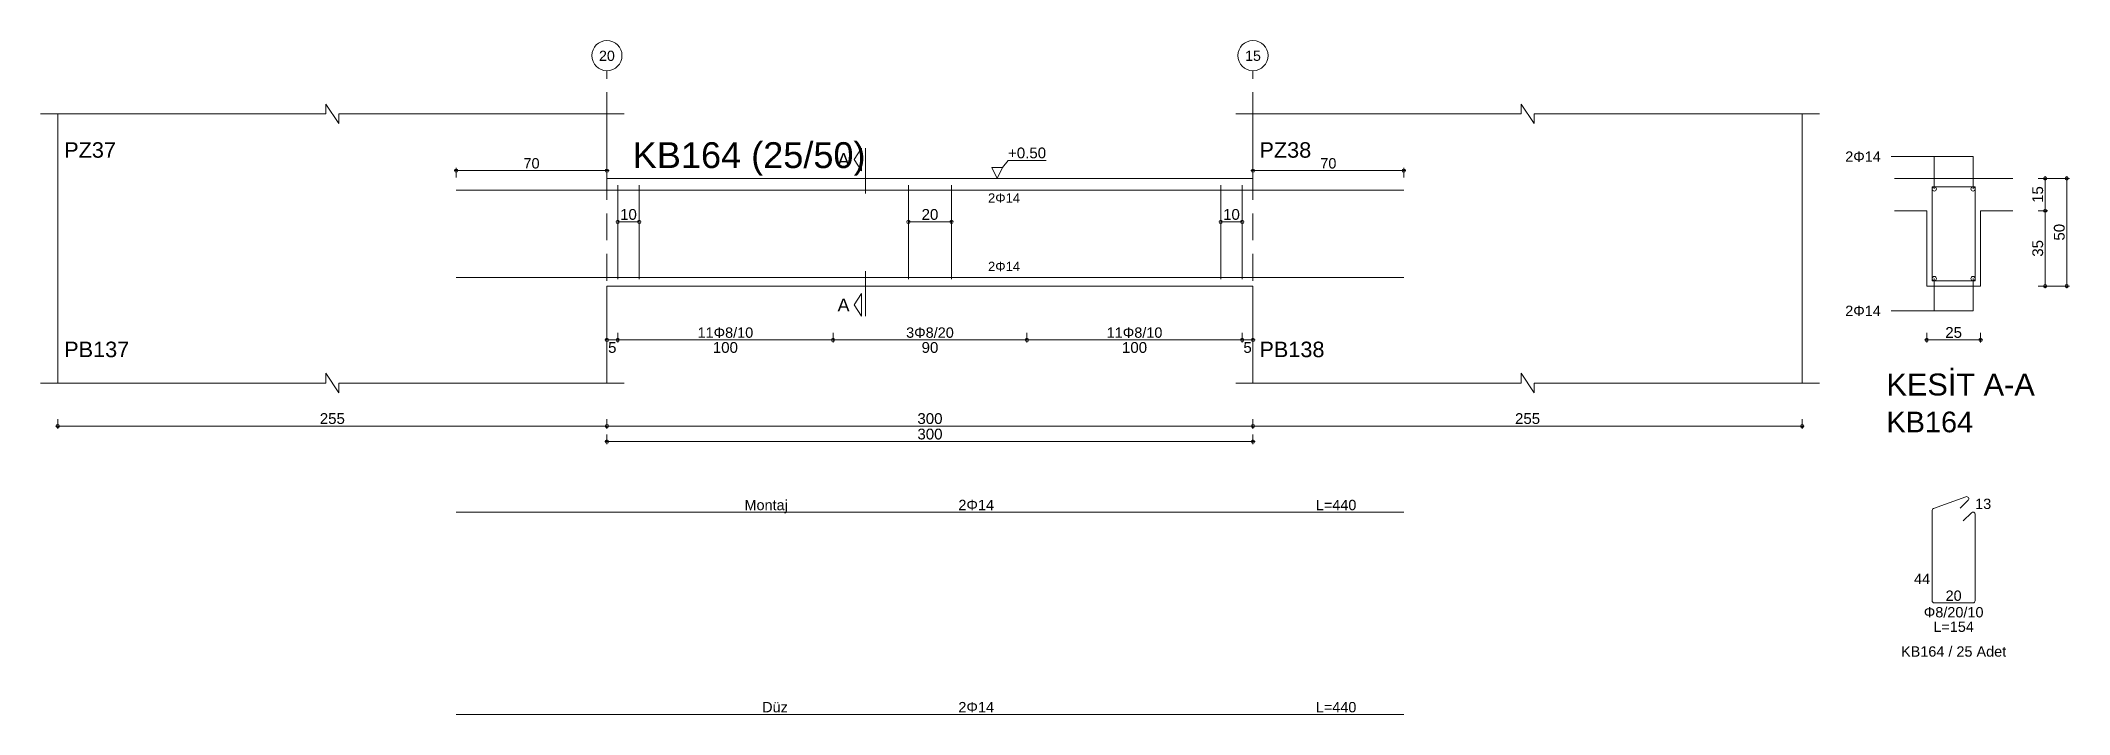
# Model space of a CAD drawing. Header units: millimetres. Extents: x 23801 to 80069, y 9628 to 14137.
# Drawn here: x 29583 to 30997, y 11778 to 12247 of the extents above; entities that cross this region are included whole.
import ezdxf

# ---------------------------------------------------------------- set-up
doc = ezdxf.new("R2010")
doc.units = ezdxf.units.MM
doc.linetypes.add('DASHDOT2', pattern=[12.7, 6.35, -3.175, 0, -3.175])
doc.linetypes.add('DASHED4', pattern=[18.75, 12.5, -6.25])
doc.layers.add('aks', color=251, linetype='DASHDOT2', lineweight=35)
for name, color, linetype in [('Donatı Topl. Uzun. Yazısı', 7, 'Continuous'), ('Donatı Uz. Yazısı', 7, 'Continuous'), ('Donatı Yazısı', 7, 'Continuous'), ('Donatı Çizgisi', 7, 'Continuous'), ('Kiriş', 7, 'Continuous'), ('Standart', 7, 'Continuous'), ('Ölçülendirme', 7, 'Continuous')]:
    doc.layers.add(name, color=color, linetype=linetype)
doc.styles.add('arial_1_18', font='arial.ttf', dxfattribs={"height": 0.2})

# ---------------------------------------------------------------- blocks, each defined once
blk = doc.blocks.new('IDE143Entity7366')
at = {"layer": 'aks', "color": 30, "linetype": 'DASHED4', "lineweight": 5}
for points in [[(18063.17, 2001.7), (18063.17, 2136.7)], [(18363.17, 2001.7), (18363.17, 2136.7)]]:
    blk.add_lwpolyline(points, dxfattribs=at)
at = {"layer": 'aks', "color": 1, "linetype": 'Continuous', "lineweight": 5}
for centre in [(18063.17, 2143.7), (18363.17, 2143.7)]:
    blk.add_circle(centre, 7, dxfattribs=at)
at = {"layer": 'Donatı Çizgisi', "color": 5, "linetype": 'Continuous', "lineweight": 5}
for points in [[(18068.17, 2039.9), (18068.17, 2083.5)], [(18078.17, 2039.9), (18078.17, 2083.5)], [(18203.17, 2039.9), (18203.17, 2083.5)], [(18223.17, 2039.9), (18223.17, 2083.5)], [(18348.17, 2039.9), (18348.17, 2083.5)], [(18358.17, 2039.9), (18358.17, 2083.5)], [(18678.51, 2039.2), (18678.51, 2082.8)], [(18678.51, 2082.8), (18698.51, 2082.8)], [(18698.51, 2039.2), (18698.51, 2082.8)], [(17993.17, 2081.3), (18433.17, 2081.3)], [(17993.17, 2040.7), (18433.17, 2040.7)], [(18678.51, 2039.2), (18698.51, 2039.2)], [(17993.17, 1931.7), (18433.17, 1931.7)], [(18678.51, 1890.62), (18678.51, 1932.49)], [(18679.18, 1933.44), (18694.18, 1938.91)], [(18691.61, 1933.59), (18695.25, 1937.23)], [(18692.99, 1927.68), (18696.77, 1931.46)], [(18698.51, 1890.62), (18698.51, 1930.74)], [(18679.53, 1889.6), (18697.49, 1889.6)], [(17993.17, 1837.85), (18433.17, 1837.85)]]:
    blk.add_lwpolyline(points, dxfattribs=at)
for centre in [(18679.51, 2081.8), (18697.51, 2081.8), (18679.51, 2040.2), (18697.51, 2040.2)]:
    blk.add_circle(centre, 1, dxfattribs=at)
for centre, start, end in [((18679.53, 1932.49), 110, 180), ((18694.53, 1937.95), 315, 110), ((18697.49, 1930.74), 0, 135), ((18679.53, 1890.62), 180, 270), ((18697.49, 1890.62), 270, 0)]:
    blk.add_arc(centre, 1.02, start, end, dxfattribs=at)
at = {"layer": 'Kiriş', "color": 1, "linetype": 'Continuous', "lineweight": 5}
for points in [[(17932.67, 2116.7), (17932.67, 2121.2)], [(17938.67, 2112.2), (17932.67, 2121.2)], [(18487.67, 2116.7), (18487.67, 2121.2)], [(18493.67, 2112.2), (18487.67, 2121.2)], [(17800.17, 2116.7), (17932.67, 2116.7)], [(17808.17, 1991.7), (17808.17, 2116.7)], [(17938.67, 2112.2), (17938.67, 2116.7)], [(17938.67, 2116.7), (18071.17, 2116.7)], [(18063.17, 2086.7), (18063.17, 2116.7)], [(18355.17, 2116.7), (18487.67, 2116.7)], [(18363.17, 2086.7), (18363.17, 2116.7)], [(18493.67, 2116.7), (18626.17, 2116.7)], [(18493.67, 2112.2), (18493.67, 2116.7)], [(18618.17, 1991.7), (18618.17, 2116.7)], [(18063.17, 2086.7), (18363.17, 2086.7)], [(18661.01, 2086.7), (18716.01, 2086.7)], [(18661.01, 2071.7), (18676.01, 2071.7)], [(18676.01, 2036.7), (18676.01, 2071.7)], [(18701.01, 2071.7), (18716.01, 2071.7)], [(18701.01, 2036.7), (18701.01, 2071.7)], [(18063.17, 2036.7), (18363.17, 2036.7)], [(18063.17, 1991.7), (18063.17, 2036.7)], [(18363.17, 1991.7), (18363.17, 2036.7)], [(18676.01, 2036.7), (18701.01, 2036.7)], [(17800.17, 1991.7), (17932.67, 1991.7)], [(17938.67, 1987.2), (17932.67, 1996.2)], [(17932.67, 1991.7), (17932.67, 1996.2)], [(17938.67, 1991.7), (18071.17, 1991.7)], [(17938.67, 1987.2), (17938.67, 1991.7)], [(18355.17, 1991.7), (18487.67, 1991.7)], [(18493.67, 1987.2), (18487.67, 1996.2)], [(18487.67, 1991.7), (18487.67, 1996.2)], [(18493.67, 1991.7), (18626.17, 1991.7)], [(18493.67, 1987.2), (18493.67, 1991.7)]]:
    blk.add_lwpolyline(points, dxfattribs=at)
at = {"layer": 'Ölçülendirme', "color": 1, "linetype": 'Continuous', "lineweight": 5}
for points in [[(17993.17, 2087.05), (17993.17, 2091.55)], [(18063.17, 2087.05), (18063.17, 2091.55)], [(18177.92, 2095.45), (18181.42, 2100.7)], [(18181.42, 2090.2), (18177.92, 2095.45)], [(18181.42, 2090.2), (18181.42, 2100.7)], [(18183.17, 2079.7), (18183.17, 2100.7)], [(18244.42, 2086.7), (18241.92, 2091.7)], [(18241.92, 2091.7), (18246.92, 2091.7)], [(18246.92, 2091.7), (18244.42, 2086.7)], [(18246.92, 2091.7), (18249.42, 2095.03)], [(18249.42, 2095.03), (18267.1, 2095.03)], [(18363.17, 2087.05), (18363.17, 2091.55)], [(18433.17, 2087.05), (18433.17, 2091.55)], [(18659.51, 2096.8), (18697.51, 2096.8)], [(18679.51, 2081.8), (18679.51, 2096.8)], [(18697.51, 2081.8), (18697.51, 2096.8)], [(17992.17, 2090.3), (18064.17, 2090.3)], [(18244.42, 2086.7), (18244.42, 2086.7)], [(18362.17, 2090.3), (18434.17, 2090.3)], [(18727.76, 2086.7), (18742.26, 2086.7)], [(18731.01, 2035.7), (18731.01, 2087.7)], [(18741.01, 2035.7), (18741.01, 2087.7)], [(18068.17, 2066.5), (18078.17, 2066.5)], [(18203.17, 2066.5), (18223.17, 2066.5)], [(18348.17, 2066.5), (18358.17, 2066.5)], [(18727.76, 2071.7), (18732.26, 2071.7)], [(18183.17, 2022.7), (18183.17, 2043.7)], [(18679.51, 2025.2), (18679.51, 2040.2)], [(18697.51, 2025.2), (18697.51, 2040.2)], [(18727.76, 2036.7), (18742.26, 2036.7)], [(18177.92, 2027.95), (18181.42, 2033.2)], [(18181.42, 2022.7), (18177.92, 2027.95)], [(18181.42, 2022.7), (18181.42, 2033.2)], [(18659.51, 2025.2), (18697.51, 2025.2)], [(18062.17, 2011.7), (18364.17, 2011.7)], [(18063.17, 2010.45), (18063.17, 2014.95)], [(18068.17, 2010.45), (18068.17, 2014.95)], [(18168.17, 2010.45), (18168.17, 2014.95)], [(18258.17, 2010.45), (18258.17, 2014.95)], [(18358.17, 2010.45), (18358.17, 2014.95)], [(18363.17, 2010.45), (18363.17, 2014.95)], [(18675.01, 2011.7), (18702.01, 2011.7)], [(18676.01, 2010.45), (18676.01, 2014.95)], [(18701.01, 2010.45), (18701.01, 2014.95)], [(17807.17, 1971.7), (18619.17, 1971.7)], [(17808.17, 1970.45), (17808.17, 1974.95)], [(18063.17, 1970.45), (18063.17, 1974.95)], [(18363.17, 1970.45), (18363.17, 1974.95)], [(18618.17, 1970.45), (18618.17, 1974.95)], [(18062.17, 1964.5), (18364.17, 1964.5)], [(18063.17, 1963.25), (18063.17, 1967.75)], [(18363.17, 1963.25), (18363.17, 1967.75)]]:
    blk.add_lwpolyline(points, dxfattribs=at)
for centre in [(17993.17, 2090.3), (18063.17, 2090.3), (18363.17, 2090.3), (18433.17, 2090.3), (18731.01, 2086.7), (18741.01, 2086.7), (18068.17, 2066.5), (18078.17, 2066.5), (18203.17, 2066.5), (18223.17, 2066.5), (18348.17, 2066.5), (18358.17, 2066.5), (18731.01, 2071.7), (18731.01, 2036.7), (18741.01, 2036.7), (18063.17, 2011.7), (18068.17, 2011.7), (18068.17, 2011.7), (18168.17, 2011.7), (18168.17, 2011.7), (18258.17, 2011.7), (18258.17, 2011.7), (18358.17, 2011.7), (18358.17, 2011.7), (18363.17, 2011.7), (18676.01, 2011.7), (18701.01, 2011.7), (17808.17, 1971.7), (18063.17, 1971.7), (18063.17, 1971.7), (18363.17, 1971.7), (18363.17, 1971.7), (18618.17, 1971.7), (18063.17, 1964.5), (18363.17, 1964.5)]:
    blk.add_circle(centre, 0.75, dxfattribs=at)
at = {"layer": 'aks', "color": 1, "linetype": 'Continuous', "lineweight": 5, "style": 'arial_1_18'}
for s, p in [('20', (18059.5, 2141.26)), ('15', (18359.5, 2141.26))]:
    blk.add_text(s, height=4.725, dxfattribs=at).set_placement(p)
at = {"layer": 'Donatı Topl. Uzun. Yazısı', "color": 1, "linetype": 'Continuous', "lineweight": 5, "style": 'arial_1_18'}
for s, p in [('L=440', (18392.34, 1932.66)), ('L=154', (18679.09, 1876.16)), ('L=440', (18392.34, 1838.81))]:
    blk.add_text(s, height=4.8, dxfattribs=at).set_placement(p)
at = {"layer": 'Donatı Uz. Yazısı', "color": 1, "linetype": 'Continuous', "lineweight": 5, "style": 'arial_1_18'}
for s, p in [('13', (18698.51, 1933.2)), ('44', (18670.09, 1898.32)), ('20', (18684.78, 1890.56))]:
    blk.add_text(s, height=4.8, dxfattribs=at).set_placement(p)
at = {"layer": 'Donatı Yazısı', "color": 5, "linetype": 'Continuous', "lineweight": 5, "style": 'arial_1_18'}
for s, p in [('2Φ14', (18638.17, 2094.4)), ('2Φ14', (18638.17, 2022.8)), ('2Φ14', (18226.37, 1932.66)), ('Φ8/20/10', (18674.65, 1882.88)), ('KB164 / 25 Adet', (18664.09, 1864.64)), ('2Φ14', (18226.37, 1838.81))]:
    blk.add_text(s, height=4.8, dxfattribs=at).set_placement(p)
for p in [(18240.13, 2075.42), (18240.13, 2043.66)]:
    blk.add_text('2Φ14', height=4.32, rotation=360, dxfattribs=at).set_placement(p)
at = {"layer": 'Donatı Yazısı', "color": 1, "linetype": 'Continuous', "lineweight": 5, "style": 'arial_1_18'}
for s, p in [('Montaj', (18127.05, 1932.66)), ('Düz', (18135.25, 1838.81))]:
    blk.add_text(s, height=4.8, dxfattribs=at).set_placement(p)
at = {"layer": 'Kiriş', "color": 1, "linetype": 'Continuous', "lineweight": 5, "style": 'arial_1_18'}
for s, height, p in [('PZ37', 7.2, (17811.17, 2096.3)), ('KB164 (25/50)', 12, (18075.17, 2091.5)), ('PZ38', 7.2, (18366.17, 2096.3)), ('PB137', 7.2, (17811.17, 2003.7)), ('PB138', 7.2, (18366.17, 2003.7)), ('KESİT A-A', 10.2, (18657.31, 1985.9)), ('KB164', 9.6, (18657.31, 1968.82))]:
    blk.add_text(s, height=height, dxfattribs=at).set_placement(p)
at = {"layer": 'Ölçülendirme', "color": 1, "linetype": 'Continuous', "lineweight": 5, "style": 'arial_1_18'}
for s, height, p in [('+0.50', 5, (18249.42, 2096.03)), ('70', 4.8, (18024.44, 2091.3)), ('A', 5.95, (18170.28, 2092.48)), ('70', 4.8, (18394.44, 2091.3)), ('A', 5.95, (18170.28, 2024.98)), ('25', 5, (18684.62, 2012.66)), ('5', 5, (18063.73, 2005.7)), ('100', 5, (18112.35, 2005.7)), ('90', 5, (18209.29, 2005.7)), ('100', 5, (18302.35, 2005.7)), ('5', 5, (18358.73, 2005.7)), ('255', 5, (17929.85, 1972.7)), ('300', 5, (18207.35, 1972.7)), ('300', 5, (18207.35, 1965.5)), ('255', 5, (18484.85, 1972.7))]:
    blk.add_text(s, height=height, dxfattribs=at).set_placement(p)
for s, rotation, p in [('15', 90, (18730.05, 2075.32)), ('10', 360, (18069.29, 2067.46)), ('20', 360, (18209.29, 2067.46)), ('10', 360, (18349.29, 2067.46)), ('50', 90, (18740.05, 2057.82)), ('35', 90, (18730.05, 2050.32))]:
    blk.add_text(s, height=5, rotation=rotation, dxfattribs=at).set_placement(p)
at = {"layer": 'Ölçülendirme', "color": 5, "linetype": 'Continuous', "lineweight": 5, "style": 'arial_1_18'}
for s, p in [('11Φ8/10', (18105.25, 2012.7)), ('3Φ8/20', (18202.11, 2012.7)), ('11Φ8/10', (18295.24, 2012.7))]:
    blk.add_text(s, height=4.8, dxfattribs=at).set_placement(p)

msp = doc.modelspace()

# ---------------------------------------------------------------- block references
at = {"layer": 'Standart', "xscale": 1.5, "yscale": 1.5, "zscale": 1.5}
msp.add_blockref('IDE143Entity7366', (2883.1, 9021.4), dxfattribs=at)

doc.saveas('drawing.dxf')
